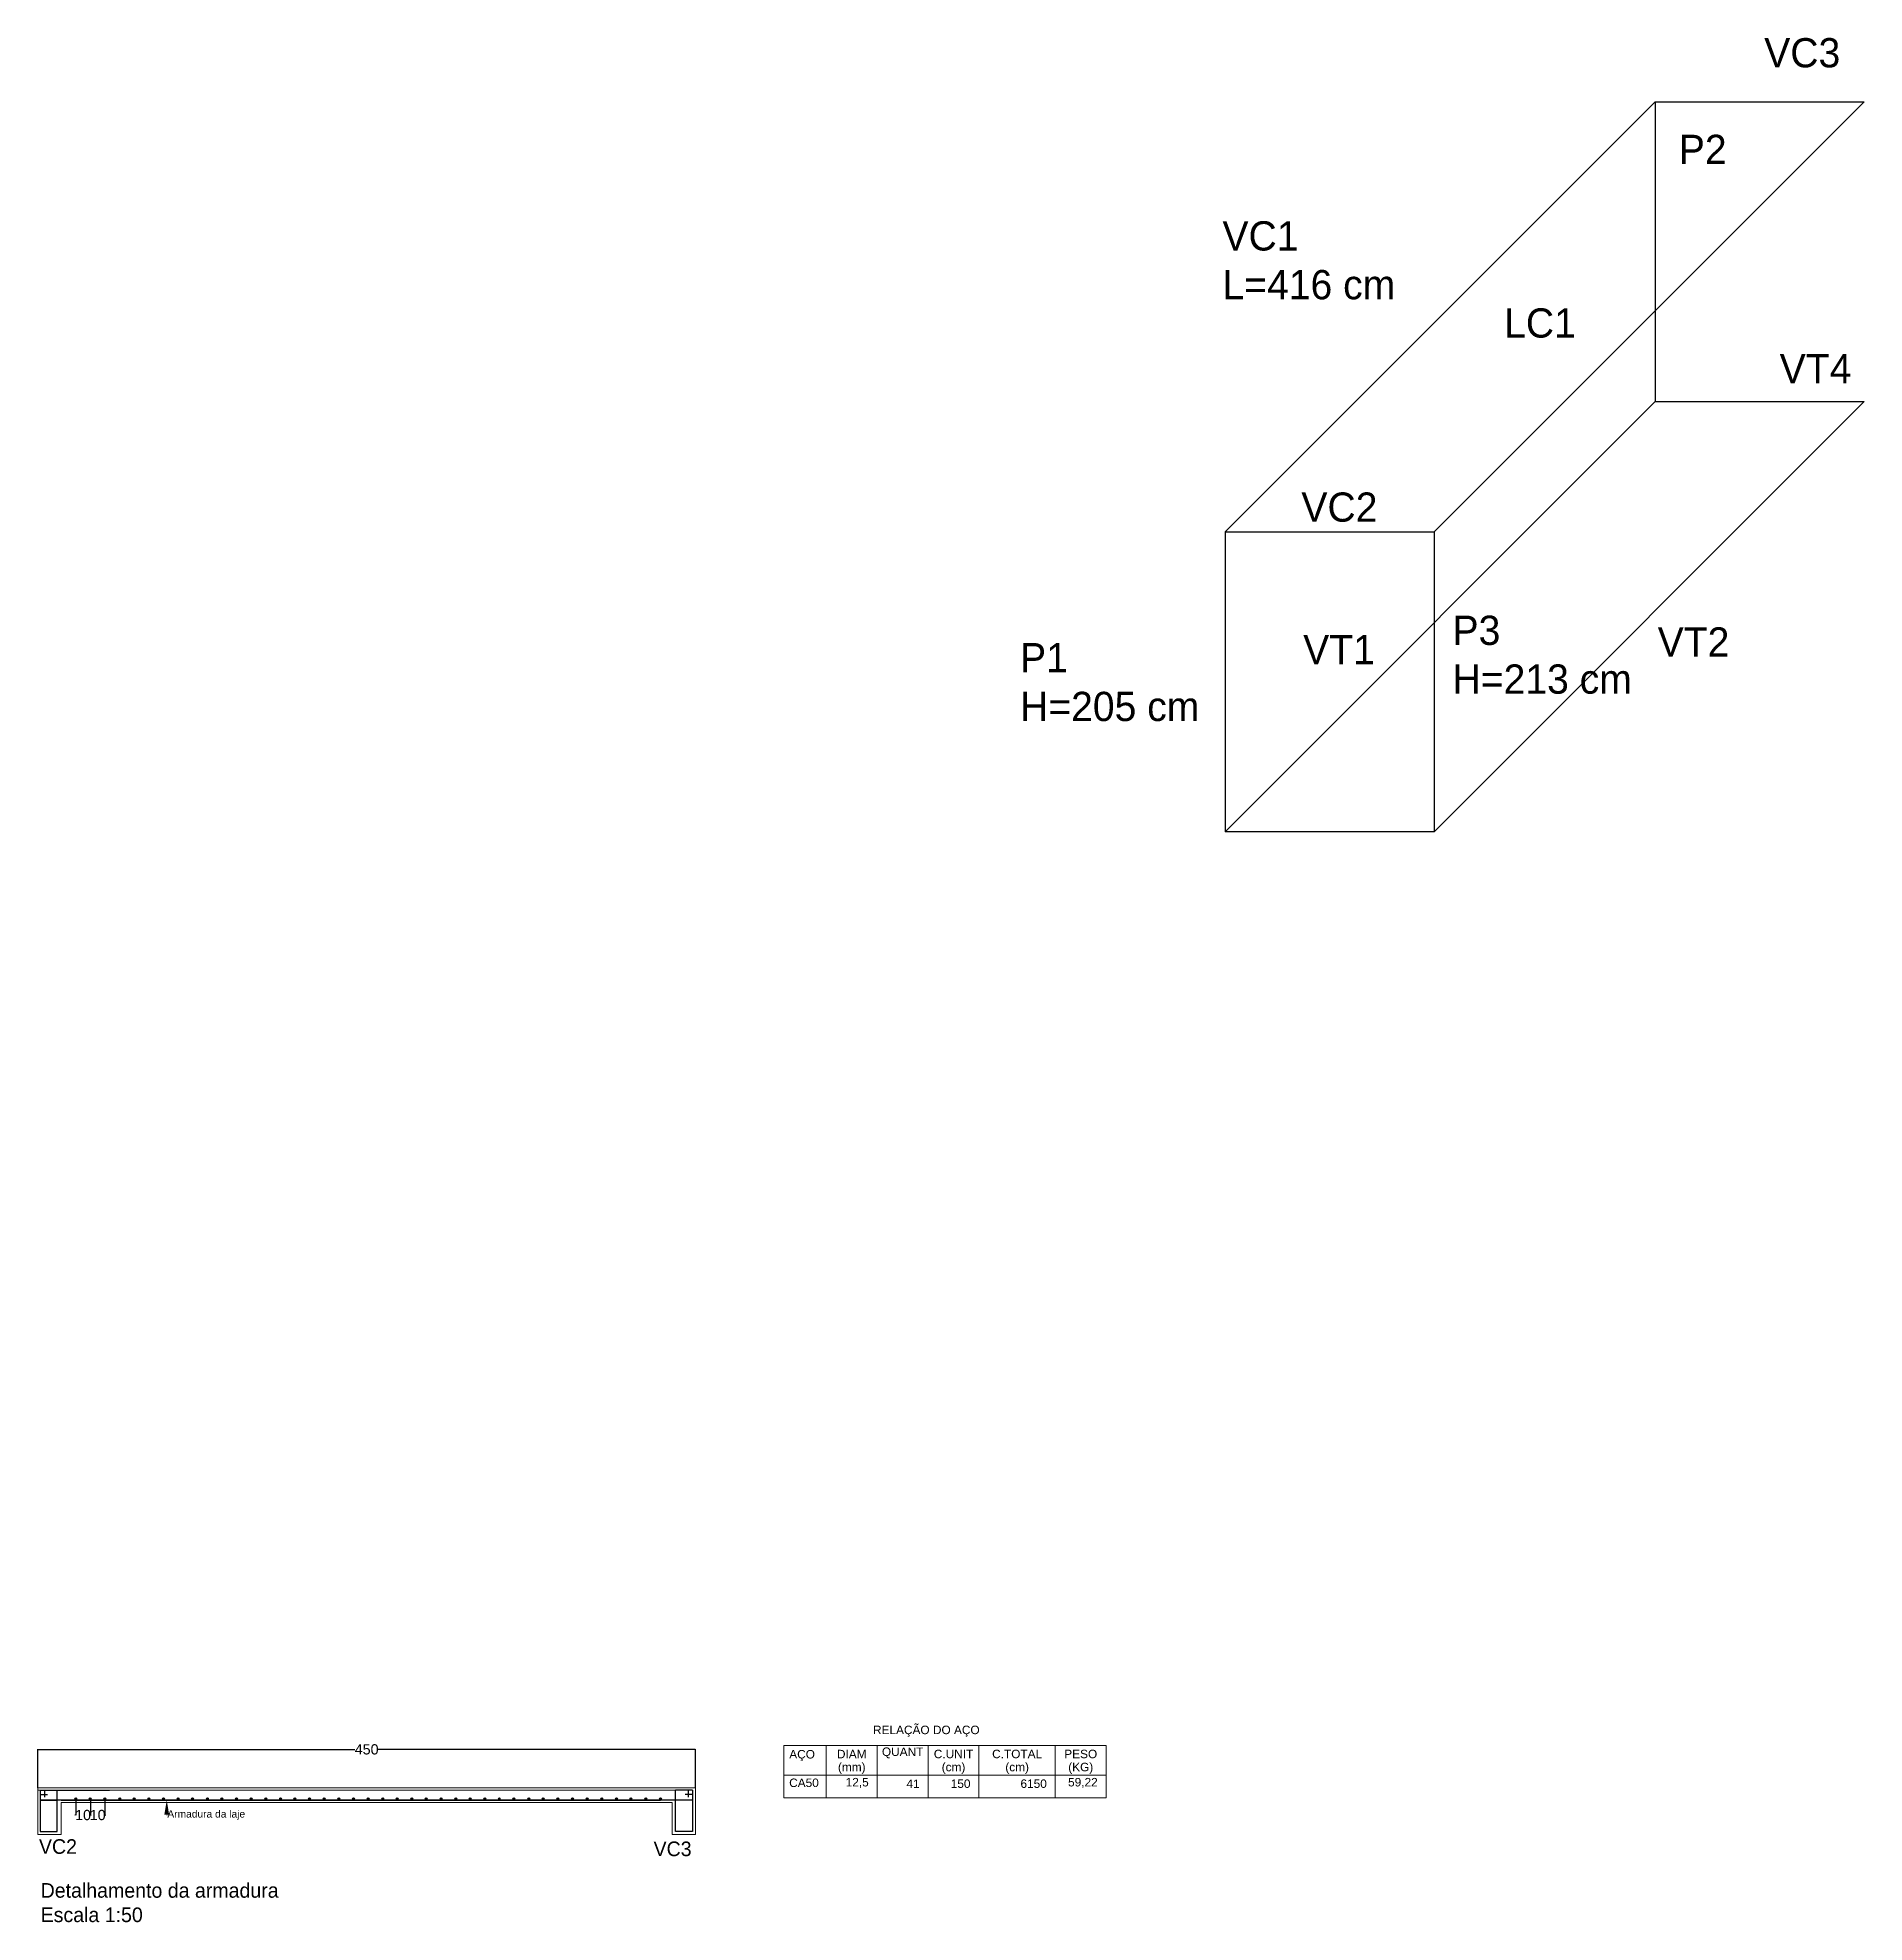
# Model space of a CAD drawing. Header units: centimetres. Extents: x -7745 to 1402, y 487 to 2935.
# Drawn here: x 152 to 1402, y 858 to 2147 of the extents above; entities that cross this region are included whole.
import ezdxf
from ezdxf import colors
from ezdxf.entities.mleader import LeaderData, LeaderLine
from ezdxf.math import Vec2, Vec3

# ---------------------------------------------------------------- set-up
doc = ezdxf.new("R2010")
doc.units = ezdxf.units.CM
doc.linetypes.add('HIDDEN', pattern=[0.375, 0.25, -0.125])
for name, color, linetype, lineweight in [('A-ANNO-DIMS', 7, 'Continuous', 30), ('aço', 5, 'Continuous', 30), ('dim', 1, 'Continuous', 0), ('DT-Relação do aço', 7, 'Continuous', 5), ('FOOTING', 3, 'HIDDEN', 0)]:
    doc.layers.add(name, color=color, linetype=linetype, lineweight=lineweight)
for name, color, linetype in [('CARIMBO', 250, 'Continuous'), ('Cota', 5, 'Continuous'), ('PENA04', 2, 'Continuous')]:
    doc.layers.add(name, color=color, linetype=linetype)
doc.styles.add('Arial', font='arial.ttf', dxfattribs={"height": 0.78125})
doc.styles.add('Arial_1', font='arial.ttf', dxfattribs={"height": 7})
doc.styles.add('Century Gothic_B', font='GOTHICB.TTF', dxfattribs={"height": 0.15})
doc.dimstyles.get("Standard").update_dxf_attribs({"dimtxt": 7, "dimasz": 0.3, "dimexe": 0.18, "dimexo": 0.0625, "dimgap": 0.09, "dimtad": 0, "dimdec": 0, "dimzin": 0, "dimdsep": 46, "dimtxsty": 'Arial_1', "dimcen": 0.09, "dimadec": 0, "dimazin": 0, "dimtfac": 1, "dimtdec": 0, "dimtofl": 0, "dimtmove": 0, "dimatfit": 3, "dimfxl": 1, "dimtolj": 1, "dimtzin": 0, "dimarcsym": 2})

msp = doc.modelspace()

# ---------------------------------------------------------------- texts
at = {"layer": 'CARIMBO', "color": 18, "true_color": 0x000000, "char_height": 20, "attachment_point": 1, "style": 'Century Gothic_B'}
for s, width, heights, insert in [('{\\fCentury Gothic|b0|i0|c0|p34;VC3}', 192.88408, [58.954], (1333.554, 2146.892)), ('{\\fCentury Gothic|b0|i0|c0|p34;VC1\\PL=416 cm}', 157.51476, [96.367], (962.947, 2021.645)), ('{\\fCentury Gothic|b0|i0|c0|p34;VT4}', 82.61498, [0], (1344.123, 1930.802)), ('{\\fCentury Gothic|b0|i0|c0|p34;VC2}', 82.61498, [0], (1016.933, 1836.175)), ('{\\fCentury Gothic|b0|i0|c0|p34;VT2}', 82.61498, [0], (1260.677, 1743.958)), ('{\\fCentury Gothic|b0|i0|c0|p34;VT1}', 82.61498, [0], (1018.166, 1738.758))]:
    msp.add_mtext_dynamic_manual_height_columns(s, width=width, gutter_width=1, heights=heights, dxfattribs=dict(at, insert=insert))
at = {"layer": 'CARIMBO', "color": 1, "char_height": 20, "attachment_point": 1, "style": 'Century Gothic_B'}
for s, width, heights, insert in [('{\\fCentury Gothic|b0|i0|c0|p34;P2}', 82.61498, [0], (1275.125, 2080.811)), ('{\\fCentury Gothic|b0|i0|c0|p34;P3\\PH=213 cm}', 147.55325, [60.848], (1120.339, 1751.926)), ('{\\fCentury Gothic|b0|i0|c0|p34;P1\\PH=205 cm}', 191.84378, [66.765], (824.48, 1733.202))]:
    msp.add_mtext_dynamic_manual_height_columns(s, width=width, gutter_width=1, heights=heights, dxfattribs=dict(at, insert=insert))
at = {"layer": 'CARIMBO', "color": 3, "insert": (1155.614, 1962.086), "char_height": 20, "attachment_point": 1, "style": 'Century Gothic_B'}
msp.add_mtext_dynamic_manual_height_columns('{\\fCentury Gothic|b0|i0|c0|p34;LC1}', width=82.61498, gutter_width=1, heights=[0], dxfattribs=at)
at = {"layer": 'CARIMBO', "char_height": 10, "attachment_point": 1, "style": 'Century Gothic_B'}
for s, width, insert in [('{\\fCentury Gothic|b0|i0|c0|p34;VC2}', 102.79796, (153.33, 915.201)), ('{\\fCentury Gothic|b0|i0|c0|p34;VC3}', 102.79796, (573.778, 913.604)), ('{\\fCentury Gothic|b0|i0|c0|p34;Detalhamento da armadura \\PEscala 1:50}', 253.70193, (154.492, 885.18))]:
    msp.add_mtext_dynamic_manual_height_columns(s, width=width, gutter_width=1, heights=[0], dxfattribs=dict(at, insert=insert))
at = {"layer": 'DT-Relação do aço', "color": 0, "linetype": 'Continuous', "line_spacing_factor": 0.798, "style": 'Arial'}
for s, insert, char_height, width, attachment_point in [('RELAÇÃO DO AÇO', (760.374, 985.26), 5.80176, 146.29458, 8), ('AÇO', (675.383, 968.613), 5.8018, 35.21671, 8), ('DIAM', (709.361, 970.517), 5.8018, 40.62857, 8), ('(mm)', (709.367, 959.902), 5.8018, 37.89883, 8), ('QUANT', (744.172, 970.517), 5.8018, 56.87999, 8), ('C.UNIT', (778.982, 970.517), 5.8018, 54.16613, 8), ('(cm)', (778.971, 959.902), 5.8018, 32.48698, 8), ('C.TOTAL', (822.495, 970.517), 5.8018, 68.62419, 8), ('(cm)', (822.498, 959.902), 5.8018, 32.48698, 8), ('PESO', (866.009, 970.517), 5.8018, 54.16613, 8), ('(KG)', (865.998, 959.902), 5.8018, 32.48698, 8), ('CA50', (666.544, 950.794), 5.8018, 40.65237, 7), ('12,5', (720.965, 950.211), 5.8018, 22.5917, 9), ('41', (755.775, 950.211), 5.8018, 27.11481, 9), ('150', (790.586, 950.211), 5.8018, 18.07654, 9), ('6150', (842.802, 950.211), 5.8018, 45.19134, 9), ('59,22', (877.612, 950.211), 5.8018, 18.07654, 9)]:
    msp.add_mtext(s, dxfattribs=dict(at, insert=insert, char_height=char_height, width=width, attachment_point=attachment_point))

# ---------------------------------------------------------------- blocks, each defined once
blk = doc.blocks.new('*D68')
at = {"layer": 'Cota', "color": 0, "lineweight": -2, "transparency": 16777216}
for p, q in [((152.5, 950.4), (152.5, 976.8)), ((152.8, 976.6), (369.5, 976.6)), ((602.2, 976.6), (385.4, 976.6)), ((602.5, 950.4), (602.5, 976.8))]:
    blk.add_line(p, q, dxfattribs=at)
at = {"layer": 'Cota', "color": 0, "transparency": 16777216}
for points in [[(152.8, 976.6), (152.8, 976.5), (152.5, 976.6)], [(602.2, 976.6), (602.2, 976.5), (602.5, 976.6)]]:
    blk.add_solid(points, dxfattribs=at)
at = {"layer": 'Defpoints', "color": 0, "transparency": 16777216}
for p in [(602.5, 976.6), (152.5, 950.3), (602.5, 950.3)]:
    blk.add_point(p, dxfattribs=at)
at = {"layer": 'Cota', "color": 0, "transparency": 16777216, "insert": (377.5, 976.6), "char_height": 7, "attachment_point": 5, "style": 'Arial_1'}
blk.add_mtext('\\A1;450', dxfattribs=at)
blk = doc.blocks.new('*D69')
at = {"layer": 'Cota', "color": 0, "lineweight": -2, "transparency": 16777216}
for p, q in [((178.5, 941.9), (178.5, 931.6)), ((188.5, 941.9), (188.5, 931.6)), ((178.2, 931.7), (177.9, 931.7)), ((188.8, 931.7), (189.1, 931.7))]:
    blk.add_line(p, q, dxfattribs=at)
at = {"layer": 'Cota', "color": 0, "transparency": 16777216}
for points in [[(178.2, 931.8), (178.2, 931.7), (178.5, 931.7)], [(188.8, 931.8), (188.8, 931.7), (188.5, 931.7)]]:
    blk.add_solid(points, dxfattribs=at)
at = {"layer": 'Defpoints', "color": 0, "transparency": 16777216}
for p in [(178.5, 941.9), (188.5, 941.9), (188.5, 931.7)]:
    blk.add_point(p, dxfattribs=at)
at = {"layer": 'Cota', "color": 0, "transparency": 16777216, "insert": (183.5, 931.7), "char_height": 7, "attachment_point": 5, "style": 'Arial_1'}
blk.add_mtext('\\A1;10', dxfattribs=at)
blk = doc.blocks.new('*D70')
at = {"layer": 'Cota', "color": 0, "lineweight": -2, "transparency": 16777216}
for p, q in [((188.5, 941.9), (188.5, 931.6)), ((198.5, 941.9), (198.5, 931.6)), ((188.2, 931.7), (187.9, 931.7)), ((198.8, 931.7), (199.1, 931.7))]:
    blk.add_line(p, q, dxfattribs=at)
at = {"layer": 'Cota', "color": 0, "transparency": 16777216}
for points in [[(188.2, 931.8), (188.2, 931.7), (188.5, 931.7)], [(198.8, 931.8), (198.8, 931.7), (198.5, 931.7)]]:
    blk.add_solid(points, dxfattribs=at)
at = {"layer": 'Defpoints', "color": 0, "transparency": 16777216}
for p in [(188.5, 941.9), (198.5, 941.9), (198.5, 931.7)]:
    blk.add_point(p, dxfattribs=at)
at = {"layer": 'Cota', "color": 0, "transparency": 16777216, "insert": (193.5, 931.7), "char_height": 7, "attachment_point": 5, "style": 'Arial_1'}
blk.add_mtext('\\A1;10', dxfattribs=at)

# ---------------------------------------------------------------- dimensions: what is measured, and where the dimension line sits
at = {"layer": 'Cota'}
for base, p1, p2, picture, middle in [((602.467, 976.592), (152.467, 950.348), (602.467, 950.348), '*D68', (377.467, 976.592)), ((188.467, 931.739), (178.467, 941.948), (188.467, 941.948), '*D69', (183.467, 931.739)), ((198.467, 931.739), (188.467, 941.948), (198.467, 941.948), '*D70', (193.467, 931.739))]:
    dim = msp.add_linear_dim(base=base, p1=p1, p2=p2, dimstyle='Standard', dxfattribs=at)
    dim.commit()
    dim.dimension.update_dxf_attribs({"geometry": picture, "text_midpoint": middle})

# ---------------------------------------------------------------- hatches: boundary and pattern name
at = {"layer": 'aço', "linetype": 'Continuous'}
h = msp.add_hatch(color=256, dxfattribs=at)
edge = h.paths.add_edge_path()
edge.add_arc((178.464, 942.907), 0.64, 180, 360)
edge.add_arc((178.464, 942.907), 0.64, 0, 180)
h = msp.add_hatch(color=256, dxfattribs=at)
edge = h.paths.add_edge_path()
edge.add_arc((188.435, 942.907), 0.64, 180, 360)
edge.add_arc((188.435, 942.907), 0.64, 0, 180)
h = msp.add_hatch(color=256, dxfattribs=at)
edge = h.paths.add_edge_path()
edge.add_arc((198.431, 942.907), 0.64, 180, 360)
edge.add_arc((198.431, 942.907), 0.64, 0, 180)
h = msp.add_hatch(color=256, dxfattribs=at)
edge = h.paths.add_edge_path()
edge.add_arc((208.588, 942.907), 0.64, 180, 360)
edge.add_arc((208.588, 942.907), 0.64, 0, 180)
h = msp.add_hatch(color=256, dxfattribs=at)
edge = h.paths.add_edge_path()
edge.add_arc((218.509, 942.907), 0.64, 180, 360)
edge.add_arc((218.509, 942.907), 0.64, 0, 180)
h = msp.add_hatch(color=256, dxfattribs=at)
edge = h.paths.add_edge_path()
edge.add_arc((228.582, 942.907), 0.64, 180, 360)
edge.add_arc((228.582, 942.907), 0.64, 0, 180)
h = msp.add_hatch(color=256, dxfattribs=at)
edge = h.paths.add_edge_path()
edge.add_arc((238.526, 942.907), 0.64, 180, 360)
edge.add_arc((238.526, 942.907), 0.64, 0, 180)
h = msp.add_hatch(color=256, dxfattribs=at)
edge = h.paths.add_edge_path()
edge.add_arc((248.468, 942.907), 0.64, 180, 360)
edge.add_arc((248.468, 942.907), 0.64, 0, 180)
h = msp.add_hatch(color=256, dxfattribs=at)
edge = h.paths.add_edge_path()
edge.add_arc((258.436, 942.907), 0.64, 180, 360)
edge.add_arc((258.436, 942.907), 0.64, 0, 180)
h = msp.add_hatch(color=256, dxfattribs=at)
edge = h.paths.add_edge_path()
edge.add_arc((268.543, 942.907), 0.64, 180, 360)
edge.add_arc((268.543, 942.907), 0.64, 0, 180)
h = msp.add_hatch(color=256, dxfattribs=at)
edge = h.paths.add_edge_path()
edge.add_arc((278.461, 942.907), 0.64, 180, 360)
edge.add_arc((278.461, 942.907), 0.64, 0, 180)
h = msp.add_hatch(color=256, dxfattribs=at)
edge = h.paths.add_edge_path()
edge.add_arc((288.509, 942.907), 0.64, 180, 360)
edge.add_arc((288.509, 942.907), 0.64, 0, 180)
h = msp.add_hatch(color=256, dxfattribs=at)
edge = h.paths.add_edge_path()
edge.add_arc((298.5, 942.907), 0.64, 180, 360)
edge.add_arc((298.5, 942.907), 0.64, 0, 180)
h = msp.add_hatch(color=256, dxfattribs=at)
edge = h.paths.add_edge_path()
edge.add_arc((308.515, 942.907), 0.64, 180, 360)
edge.add_arc((308.515, 942.907), 0.64, 0, 180)
h = msp.add_hatch(color=256, dxfattribs=at)
edge = h.paths.add_edge_path()
edge.add_arc((318.675, 942.907), 0.64, 180, 360)
edge.add_arc((318.675, 942.907), 0.64, 0, 180)
h = msp.add_hatch(color=256, dxfattribs=at)
edge = h.paths.add_edge_path()
edge.add_arc((328.315, 942.907), 0.64, 180, 360)
edge.add_arc((328.315, 942.907), 0.64, 0, 180)
h = msp.add_hatch(color=256, dxfattribs=at)
edge = h.paths.add_edge_path()
edge.add_arc((338.46, 942.907), 0.64, 180, 360)
edge.add_arc((338.46, 942.907), 0.64, 0, 180)
h = msp.add_hatch(color=256, dxfattribs=at)
edge = h.paths.add_edge_path()
edge.add_arc((348.43, 942.907), 0.64, 180, 360)
edge.add_arc((348.43, 942.907), 0.64, 0, 180)
h = msp.add_hatch(color=256, dxfattribs=at)
edge = h.paths.add_edge_path()
edge.add_arc((358.493, 942.907), 0.64, 180, 360)
edge.add_arc((358.493, 942.907), 0.64, 0, 180)
h = msp.add_hatch(color=256, dxfattribs=at)
edge = h.paths.add_edge_path()
edge.add_arc((368.554, 942.907), 0.64, 180, 360)
edge.add_arc((368.554, 942.907), 0.64, 0, 180)
h = msp.add_hatch(color=256, dxfattribs=at)
edge = h.paths.add_edge_path()
edge.add_arc((378.483, 942.907), 0.64, 180, 360)
edge.add_arc((378.483, 942.907), 0.64, 0, 180)
h = msp.add_hatch(color=256, dxfattribs=at)
edge = h.paths.add_edge_path()
edge.add_arc((388.473, 942.907), 0.64, 180, 360)
edge.add_arc((388.473, 942.907), 0.64, 0, 180)
h = msp.add_hatch(color=256, dxfattribs=at)
edge = h.paths.add_edge_path()
edge.add_arc((398.338, 942.907), 0.64, 180, 360)
edge.add_arc((398.338, 942.907), 0.64, 0, 180)
h = msp.add_hatch(color=256, dxfattribs=at)
edge = h.paths.add_edge_path()
edge.add_arc((408.43, 942.907), 0.64, 180, 360)
edge.add_arc((408.43, 942.907), 0.64, 0, 180)
h = msp.add_hatch(color=256, dxfattribs=at)
edge = h.paths.add_edge_path()
edge.add_arc((418.251, 942.907), 0.64, 180, 360)
edge.add_arc((418.251, 942.907), 0.64, 0, 180)
h = msp.add_hatch(color=256, dxfattribs=at)
edge = h.paths.add_edge_path()
edge.add_arc((428.399, 942.907), 0.64, 180, 360)
edge.add_arc((428.399, 942.907), 0.64, 0, 180)
h = msp.add_hatch(color=256, dxfattribs=at)
edge = h.paths.add_edge_path()
edge.add_arc((438.545, 942.907), 0.64, 180, 360)
edge.add_arc((438.545, 942.907), 0.64, 0, 180)
h = msp.add_hatch(color=256, dxfattribs=at)
edge = h.paths.add_edge_path()
edge.add_arc((448.295, 942.907), 0.64, 180, 360)
edge.add_arc((448.295, 942.907), 0.64, 0, 180)
h = msp.add_hatch(color=256, dxfattribs=at)
edge = h.paths.add_edge_path()
edge.add_arc((458.286, 942.907), 0.64, 180, 360)
edge.add_arc((458.286, 942.907), 0.64, 0, 180)
h = msp.add_hatch(color=256, dxfattribs=at)
edge = h.paths.add_edge_path()
edge.add_arc((468.274, 942.907), 0.64, 180, 360)
edge.add_arc((468.274, 942.907), 0.64, 0, 180)
h = msp.add_hatch(color=256, dxfattribs=at)
edge = h.paths.add_edge_path()
edge.add_arc((478.144, 942.907), 0.64, 180, 360)
edge.add_arc((478.144, 942.907), 0.64, 0, 180)
h = msp.add_hatch(color=256, dxfattribs=at)
edge = h.paths.add_edge_path()
edge.add_arc((488.442, 942.907), 0.64, 180, 360)
edge.add_arc((488.442, 942.907), 0.64, 0, 180)
h = msp.add_hatch(color=256, dxfattribs=at)
edge = h.paths.add_edge_path()
edge.add_arc((498.274, 942.907), 0.64, 180, 360)
edge.add_arc((498.274, 942.907), 0.64, 0, 180)
h = msp.add_hatch(color=256, dxfattribs=at)
edge = h.paths.add_edge_path()
edge.add_arc((508.353, 942.907), 0.64, 180, 360)
edge.add_arc((508.353, 942.907), 0.64, 0, 180)
h = msp.add_hatch(color=256, dxfattribs=at)
edge = h.paths.add_edge_path()
edge.add_arc((518.309, 942.907), 0.64, 180, 360)
edge.add_arc((518.309, 942.907), 0.64, 0, 180)
h = msp.add_hatch(color=256, dxfattribs=at)
edge = h.paths.add_edge_path()
edge.add_arc((528.333, 942.907), 0.64, 180, 360)
edge.add_arc((528.333, 942.907), 0.64, 0, 180)
h = msp.add_hatch(color=256, dxfattribs=at)
edge = h.paths.add_edge_path()
edge.add_arc((538.291, 942.907), 0.64, 180, 360)
edge.add_arc((538.291, 942.907), 0.64, 0, 180)
h = msp.add_hatch(color=256, dxfattribs=at)
edge = h.paths.add_edge_path()
edge.add_arc((548.374, 942.907), 0.64, 180, 360)
edge.add_arc((548.374, 942.907), 0.64, 0, 180)
h = msp.add_hatch(color=256, dxfattribs=at)
edge = h.paths.add_edge_path()
edge.add_arc((558.309, 942.907), 0.64, 180, 360)
edge.add_arc((558.309, 942.907), 0.64, 0, 180)
h = msp.add_hatch(color=256, dxfattribs=at)
edge = h.paths.add_edge_path()
edge.add_arc((568.439, 942.907), 0.64, 180, 360)
edge.add_arc((568.439, 942.907), 0.64, 0, 180)
h = msp.add_hatch(color=256, dxfattribs=at)
edge = h.paths.add_edge_path()
edge.add_arc((578.491, 942.907), 0.64, 180, 360)
edge.add_arc((578.491, 942.907), 0.64, 0, 180)

# ---------------------------------------------------------------- linework, layer by layer
at = {"layer": 'A-ANNO-DIMS', "color": 18, "true_color": 0x000000}
for points in [[(964.873, 1809.181), (1259.029, 2103.338), (1259.029, 2103.338)], [(1107.873, 1809.181), (1402.029, 2103.338)], [(1259.029, 2103.338), (1402.029, 2103.338)], [(964.873, 1604.181), (1259.029, 1898.338), (1402.029, 1898.338), (1107.873, 1604.181), (964.873, 1604.181)], [(964.873, 1809.181), (1107.873, 1809.181)]]:
    msp.add_lwpolyline(points, dxfattribs=at)
at = {"layer": 'A-ANNO-DIMS', "color": 1}
for points in [[(1259.029, 2103.338), (1259.029, 1898.338)], [(964.873, 1809.181), (964.873, 1604.181)], [(1107.873, 1809.181), (1107.873, 1604.181)]]:
    msp.add_lwpolyline(points, dxfattribs=at)
at = {"layer": 'aço', "linetype": 'Continuous'}
msp.add_line((600.31, 941.948), (154.25, 941.948), dxfattribs=at)
at = {"layer": 'aço'}
for p, q in [((168.467, 941.948), (178.467, 941.948)), ((178.467, 941.948), (188.467, 941.948)), ((188.467, 941.948), (198.467, 941.948)), ((198.467, 941.948), (208.467, 941.948)), ((208.467, 941.948), (218.467, 941.948)), ((218.467, 941.948), (228.467, 941.948)), ((228.467, 941.948), (238.467, 941.948)), ((238.467, 941.948), (248.467, 941.948)), ((248.467, 941.948), (258.467, 941.948)), ((258.467, 941.948), (268.467, 941.948)), ((268.467, 941.948), (278.467, 941.948)), ((278.467, 941.948), (288.467, 941.948)), ((288.467, 941.948), (298.467, 941.948)), ((298.467, 941.948), (308.467, 941.948)), ((308.467, 941.948), (318.467, 941.948)), ((318.467, 941.948), (328.467, 941.948)), ((328.467, 941.948), (338.467, 941.948)), ((338.467, 941.948), (348.467, 941.948)), ((348.467, 941.948), (358.467, 941.948)), ((358.467, 941.948), (368.467, 941.948)), ((368.467, 941.948), (378.467, 941.948)), ((378.467, 941.948), (388.467, 941.948)), ((388.467, 941.948), (398.467, 941.948)), ((398.467, 941.948), (408.467, 941.948)), ((408.467, 941.948), (418.467, 941.948)), ((418.467, 941.948), (428.467, 941.948)), ((428.467, 941.948), (438.467, 941.948)), ((438.467, 941.948), (448.467, 941.948)), ((448.467, 941.948), (458.467, 941.948)), ((458.467, 941.948), (468.467, 941.948)), ((468.467, 941.948), (478.467, 941.948)), ((478.467, 941.948), (488.467, 941.948)), ((488.467, 941.948), (498.467, 941.948)), ((498.467, 941.948), (508.467, 941.948)), ((508.467, 941.948), (518.467, 941.948)), ((518.467, 941.948), (528.467, 941.948)), ((528.467, 941.948), (538.467, 941.948)), ((538.467, 941.948), (548.467, 941.948)), ((548.467, 941.948), (558.467, 941.948)), ((558.467, 941.948), (568.467, 941.948)), ((568.467, 941.948), (578.467, 941.948))]:
    msp.add_line(p, q, dxfattribs=at)
at = {"layer": 'aço', "linetype": 'Continuous'}
for centre in [(178.464, 942.907), (188.435, 942.907), (198.431, 942.907), (208.588, 942.907), (218.509, 942.907), (228.582, 942.907), (238.526, 942.907), (248.468, 942.907), (258.436, 942.907), (268.543, 942.907), (278.461, 942.907), (288.509, 942.907), (298.5, 942.907), (308.515, 942.907), (318.675, 942.907), (328.315, 942.907), (338.46, 942.907), (348.43, 942.907), (358.493, 942.907), (368.554, 942.907), (378.483, 942.907), (388.473, 942.907), (398.338, 942.907), (408.43, 942.907), (418.251, 942.907), (428.399, 942.907), (438.545, 942.907), (448.295, 942.907), (458.286, 942.907), (468.274, 942.907), (478.144, 942.907), (488.442, 942.907), (498.274, 942.907), (508.353, 942.907), (518.309, 942.907), (528.333, 942.907), (538.291, 942.907), (548.374, 942.907), (558.309, 942.907), (568.439, 942.907), (578.491, 942.907)]:
    msp.add_circle(centre, 0.64, dxfattribs=at)
at = {"layer": 'dim', "color": 1, "linetype": 'Continuous'}
for p, q in [((152.467, 918.348), (152.467, 950.348)), ((602.467, 950.348), (152.467, 950.348)), ((392.467, 940.348), (168.467, 940.348)), ((168.467, 918.348), (168.467, 940.348)), ((440.157, 940.348), (408.467, 940.348)), ((586.467, 940.348), (586.467, 918.348)), ((602.467, 940.348), (602.467, 918.348)), ((168.467, 918.348), (152.467, 918.348)), ((602.467, 918.348), (586.467, 918.348))]:
    msp.add_line(p, q, dxfattribs=at)
at = {"layer": 'dim'}
for p, q in [((154.25, 948.748), (152.467, 948.748)), ((602.467, 940.348), (602.467, 950.348)), ((168.467, 940.348), (586.467, 940.348))]:
    msp.add_line(p, q, dxfattribs=at)
at = {"layer": 'DT-Relação do aço', "linetype": 'Continuous'}
for p, q in [((662.947, 979.219), (848.603, 979.219)), ((662.947, 979.219), (662.947, 943.512)), ((691.956, 979.219), (691.956, 943.512)), ((726.766, 979.219), (726.766, 943.512)), ((749.973, 979.219), (883.414, 979.219)), ((761.577, 979.219), (761.577, 943.512)), ((796.387, 979.219), (796.387, 943.512)), ((848.603, 979.219), (848.603, 943.512)), ((848.603, 979.219), (848.603, 943.512)), ((883.414, 979.219), (883.414, 943.512)), ((662.947, 958.913), (883.414, 958.913)), ((662.947, 943.512), (848.603, 943.512)), ((749.973, 943.512), (883.414, 943.512))]:
    msp.add_line(p, q, dxfattribs=at)
at = {"layer": 'FOOTING', "color": 2, "linetype": 'Continuous'}
msp.add_line((600.31, 948.748), (154.25, 948.748), dxfattribs=at)
at = {"layer": 'PENA04'}
for p, q in [((154.25, 948.748), (201.691, 948.748)), ((154.25, 948.748), (154.25, 920.525)), ((154.25, 948.748), (165.735, 948.748)), ((154.25, 945.851), (159.1, 945.851)), ((154.25, 941.948), (165.735, 941.948)), ((157.18, 948.748), (157.18, 943.846)), ((165.735, 920.525), (165.735, 948.748)), ((588.825, 920.525), (588.825, 948.748)), ((600.31, 948.748), (588.825, 948.748)), ((600.31, 941.948), (588.825, 941.948)), ((600.31, 945.851), (595.46, 945.851)), ((597.38, 948.748), (597.38, 943.846)), ((600.31, 948.748), (600.31, 920.525)), ((154.25, 920.525), (165.735, 920.525)), ((600.31, 920.525), (588.825, 920.525))]:
    msp.add_line(p, q, dxfattribs=at)

msp.set_redraw_order([(e.dxf.handle, doc.entitydb.next_handle()) for e in msp.query("TEXT MTEXT ATTDEF DIMENSION ARC_DIMENSION")])  # texts and dimensions are drawn at this point

# ---------------------------------------------------------------- leaders
ml = msp.add_multileader_mtext('Standard')
ml.set_content('{\\fArial|b0|i0|c0|p34;Armadura da laje}', color=256)
ml.set_leader_properties()
ml.build(insert=Vec2(0, 0))
ml.multileader.update_dxf_attribs({"text_right_attachment_type": 6, "dogleg_length": 0.36, "arrow_head_size": 10})
ctx = ml.context
ctx.base_point, ctx.char_height, ctx.arrow_head_size, ctx.landing_gap_size, ctx.plane_origin = Vec3(241.109, 931.765), 5, 10, 0.09, Vec3(240.749, 941.948)
ctx.right_attachment = 6
notes = []
notes.append((ctx, [(0, (1, 1, 0), (240.749, 931.765), (1, 0), 0.36, [(0, [(240.749, 941.948)], 0, [])])]))
ctx.mtext.insert, ctx.mtext.flow_direction = Vec3(241.199, 935), 5
for ctx, leaders in notes:
    for number, flags, end, landing, length, lines in leaders:
        leader = LeaderData()
        leader.index, (leader.has_last_leader_line, leader.has_dogleg_vector, leader.attachment_direction) = number, flags
        leader.last_leader_point, leader.dogleg_vector, leader.dogleg_length = Vec3(end), Vec3(landing), length
        for number, points, colour, breaks in lines:
            line = LeaderLine()
            line.index, line.vertices, line.color, line.breaks = number, Vec3.list(points), colors.encode_raw_color(colour), breaks
            leader.lines.append(line)
        ctx.leaders.append(leader)

doc.saveas('drawing.dxf')
